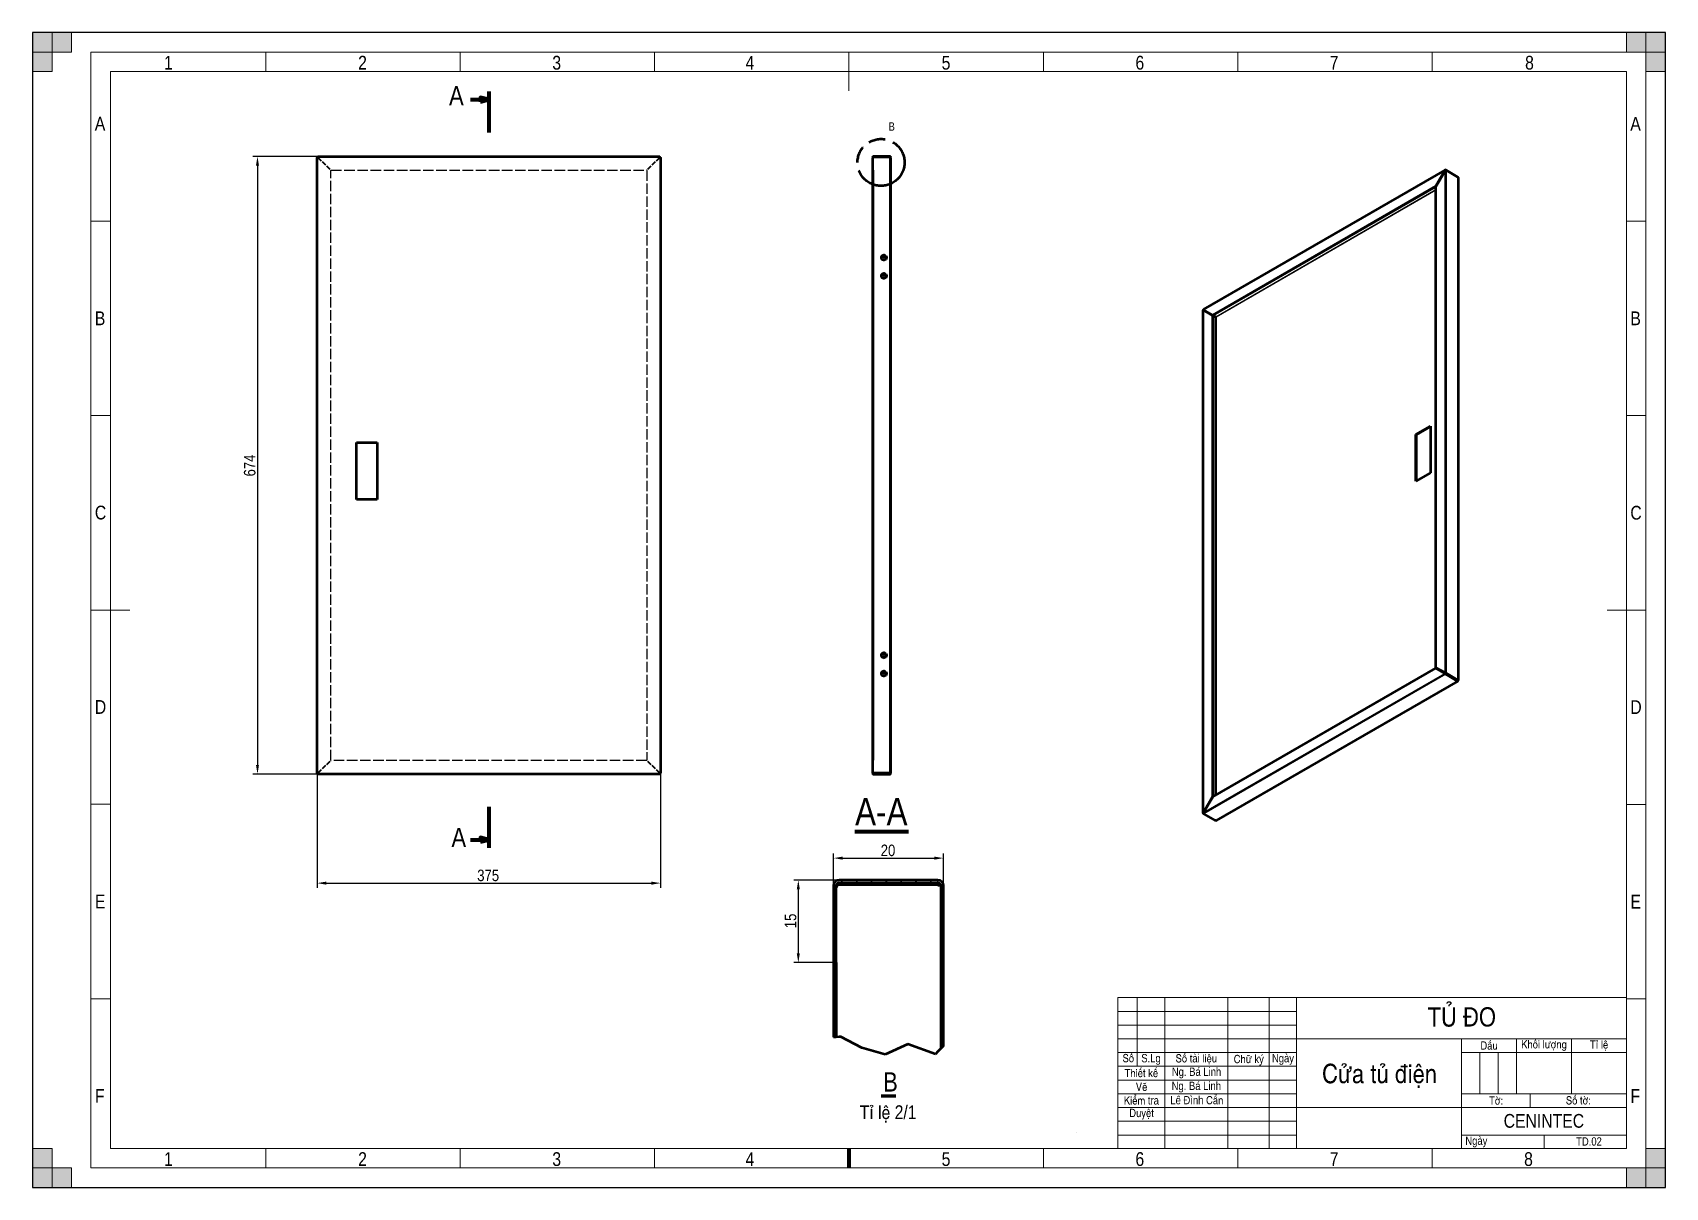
# Model space of a CAD drawing. Header units: millimetres. Extents: x 0 to 19094, y -1 to 2103.
# Drawn here: x 5185 to 6967, y 9 to 1269 of the extents above; entities that cross this region are included whole.
import ezdxf

# ---------------------------------------------------------------- set-up
doc = ezdxf.new("R2010")
doc.units = ezdxf.units.MM
doc.header["$LTSCALE"] = 2.5
for name, pattern in [('CHAIN', [0.7087, 0.4724, -0.0591, 0.1181, -0.0591]), ('DASHED', [0.2067, 0.1654, -0.0413]), ('DOUBLE_DASH_CHAIN', [1.2403, 0.6614, -0.0827, 0.1654, -0.0827, 0.1654, -0.0827])]:
    doc.linetypes.add(name, pattern=pattern)
for name, color, linetype, lineweight in [('Border (ANSI)', 7, 'Continuous', 70), ('Break Line (ANSI)', 7, 'Continuous', 50), ('Center Mark (ANSI)', 7, 'Continuous', 25), ('Co ban', 7, 'Continuous', 50), ('Detail Boundary (ANSI)', 7, 'DOUBLE_DASH_CHAIN', 50), ('Dimension (ANSI)', 7, 'Continuous', 25), ('Hatch (ANSI)', 7, 'Continuous', 18), ('Section Line (ANSI)', 7, 'DOUBLE_DASH_CHAIN', 70), ('Symbol (ANSI)', 7, 'Continuous', 25)]:
    doc.layers.add(name, color=color, linetype=linetype, lineweight=lineweight)
for name, color, linetype, lineweight, true_color in [('Khung ban ve', 5, 'Continuous', 15, 0x0000ff), ('Lien manh', 7, 'Continuous', 25, 0x020305), ('Manh', 7, 'DASHED', 25, 0x008000), ('Manh khung ten', 7, 'Continuous', 15, 0x994c4c), ('Net chu', 30, 'Continuous', 15, 0xff7f00), ('THIN', 5, 'Continuous', 15, 0x0000ff)]:
    doc.layers.add(name, color=color, linetype=linetype, lineweight=lineweight, true_color=true_color)
doc.styles.add('Do nham', font='')
doc.styles.add('Hinh cat 1', font='')
doc.styles.add('Linh_50', font='')
doc.styles.add('Note Text (ANSI)', font='')
doc.styles.add('StandardAM_ANSI', font='')
doc.styles.add('Text Style68', font='')
doc.styles.add('Text Style71', font='')
doc.styles.add('Text Style95', font='')
doc.styles.get('Do nham').set_extended_font_data('VNI-Helve-Condense')
doc.styles.get('Hinh cat 1').set_extended_font_data('VNI-Helve-Condense')
doc.styles.get('Linh_50').set_extended_font_data('VNI-Helve-Condense')
doc.styles.get('Note Text (ANSI)').set_extended_font_data('VNI-Helve-Condense')
doc.styles.get('StandardAM_ANSI').set_extended_font_data('VNI-Helve-Condense')
doc.styles.get('Text Style68').set_extended_font_data('VNI-Helve-Condense')
doc.styles.get('Text Style71').set_extended_font_data('VNI-Helve-Condense')
doc.styles.get('Text Style95').set_extended_font_data('VNI-Helve-Condense')
doc.dimstyles.new('Default - mm (ANSI)', dxfattribs={"dimscale": 2.5, "dimtxt": 5, "dimasz": 4, "dimexe": 2, "dimexo": 0.5, "dimgap": 0.8, "dimtad": 1, "dimtoh": 1, "dimdec": 0, "dimrnd": 1e-08, "dimzin": 4, "dimdsep": 46, "dimtxsty": 'StandardAM_ANSI', "dimcen": 0.09, "dimdle": 10, "dimclrd": 256, "dimclre": 256, "dimclrt": 256, "dimadec": 1, "dimazin": 1, "dimtfac": 0.61, "dimtofl": 0, "dimtmove": 0, "dimatfit": 3, "dimldrblk": 'DOT', "dimfxl": 1, "dimtolj": 1, "dimtzin": 4, "dimlwd": -1, "dimlwe": -1, "dimarcsym": 0})

msp = doc.modelspace()

# ---------------------------------------------------------------- texts
at = {"layer": 'Symbol (ANSI)', "attachment_point": 7}
for s, insert, char_height, style in [('A-A', (6083.111, 404.163), 30, 'Text Style95'), ('B', (6113.687, 113.735), 21, 'Text Style71'), ('Tæ leä 2/1', (6088.218, 79.945), 15, 'Do nham')]:
    msp.add_mtext(s, dxfattribs=dict(at, insert=insert, char_height=char_height, style=style))
at = {"layer": 'Symbol (ANSI)', "attachment_point": 5, "style": 'Note Text (ANSI)'}
for s, insert, char_height, width in [('{\\fVNI-Helve-Condense|b0|i0;\\H21.0000;TUÛ ÑO}', (6745.326, 194.939), 21, 360.17729), ('{\\fVNI-Helve-Condense|b0|i0;\\H21.0000;Cöûa tuû ñieän}', (6655.554, 130.812), 21, 187.2934), ('{\\fVNI-Helve-Condense|b0|i0;TD.02}', (6884.127, 59.219), 9, 120.39883)]:
    msp.add_mtext(s, dxfattribs=dict(at, insert=insert, char_height=char_height, width=width))

# ---------------------------------------------------------------- blocks, each defined once
blk = doc.blocks.new('Borders A2_Thuong')
at = {"layer": 'THIN'}
for points in [[(0.01, 420.04), (14.15, 420.04), (14.15, 412.96), (0.01, 412.96)], [(7.08, 420.04), (7.08, 405.89), (0.01, 405.89), (0.01, 420.04)], [(594.01, 412.96), (594.01, 420.04), (579.87, 420.04), (579.87, 412.96)], [(594.01, 420.04), (586.94, 420.04), (586.94, 405.89), (594.01, 405.89)], [(0.01, -0.01), (7.08, -0.01), (7.08, 14.14), (0.01, 14.14)], [(586.94, -0.01), (586.94, 14.14), (594.01, 14.14), (594.01, -0.01)], [(0.01, 7.06), (0.01, -0.01), (14.15, -0.01), (14.15, 7.06)], [(594.01, -0.01), (579.87, -0.01), (579.87, 7.06), (594.01, 7.06)]]:
    blk.add_hatch(color=256, dxfattribs=at).paths.add_polyline_path(points)
at = {"layer": 'Border (ANSI)'}
for p, q in [((379.87, 20.06), (379.87, 20.02)), ((297.01, 14.14), (297.01, 7.06))]:
    blk.add_line(p, q, dxfattribs=at)
at = {"layer": 'Khung ban ve'}
for p, q in [((297.01, 412.96), (297.01, 398.82)), ((28.3, 405.89), (579.87, 405.89)), ((28.3, 14.14), (28.3, 405.89)), ((579.87, 405.89), (579.87, 14.14)), ((21.23, 210.01), (35.37, 210.01)), ((572.8, 210.01), (586.94, 210.01)), ((394.87, 69.02), (579.89, 69.02)), ((394.87, 14.02), (394.87, 69.02)), ((401.87, 44.02), (401.87, 69.02)), ((411.87, 14.02), (411.87, 69.02)), ((434.87, 14.02), (434.87, 69.02)), ((449.87, 14.02), (449.87, 69.02)), ((459.87, 14.02), (459.87, 69.02)), ((579.87, 64.02), (579.89, 64.02)), ((394.87, 54.02), (579.89, 54.02)), ((519.87, 14.02), (519.87, 54.02)), ((539.87, 34.02), (539.87, 54.02)), ((559.87, 34.02), (559.87, 54.02)), ((579.87, 59.02), (579.89, 59.02)), ((394.87, 49.02), (459.87, 49.02)), ((519.87, 49.02), (579.89, 49.02)), ((394.87, 44.02), (459.87, 44.02)), ((579.87, 44.02), (579.89, 44.02)), ((579.87, 39.02), (579.89, 39.02)), ((519.87, 34.02), (579.89, 34.02)), ((544.87, 29.02), (544.87, 34.02)), ((579.87, 29.02), (459.87, 29.02)), ((579.87, 24.02), (579.89, 24.02)), ((579.87, 14.14), (28.3, 14.14))]:
    blk.add_line(p, q, dxfattribs=at)
at = {"layer": 'Manh khung ten', "lineweight": 25}
for p, q in [((594.01, 420.04), (0.01, 420.04)), ((0.01, 420.04), (0.01, -0.01)), ((594.01, -0.01), (594.01, 420.04)), ((0.01, -0.01), (594.01, -0.01))]:
    blk.add_line(p, q, dxfattribs=at)
at = {"layer": 'Manh khung ten'}
for p, q in [((0.01, 420.04), (594.01, 420.04)), ((0.01, -0.01), (0.01, 420.04)), ((594.01, 420.04), (594.01, -0.01)), ((21.23, 412.96), (586.94, 412.96)), ((21.23, 7.06), (21.23, 412.96)), ((84.87, 412.96), (84.87, 405.89)), ((155.58, 412.96), (155.58, 405.89)), ((367.73, 412.96), (367.73, 405.89)), ((438.44, 412.96), (438.44, 405.89)), ((509.15, 412.96), (509.15, 405.89)), ((586.94, 412.96), (586.94, 7.06)), ((28.25, 351.5), (21.2, 351.5)), ((586.89, 351.5), (579.84, 351.5)), ((28.27, 280.73), (21.23, 280.73)), ((586.92, 280.73), (579.87, 280.73)), ((28.27, 139.35), (21.23, 139.35)), ((586.92, 139.3), (579.87, 139.3)), ((28.3, 68.59), (21.25, 68.59)), ((586.94, 68.53), (579.89, 68.53)), ((394.87, 64.02), (459.87, 64.02)), ((394.87, 59.02), (459.87, 59.02)), ((526.54, 34.02), (526.54, 49.02)), ((533.2, 34.02), (533.2, 49.02)), ((394.87, 39.02), (459.87, 39.02)), ((394.87, 34.02), (459.87, 34.02)), ((394.87, 29.02), (459.87, 29.02)), ((394.87, 24.02), (459.87, 24.02)), ((394.87, 19.02), (459.87, 19.02)), ((519.87, 19.02), (579.89, 19.02)), ((549.88, 19.02), (549.88, 14.14)), ((84.87, 14.14), (84.87, 7.06)), ((155.58, 14.14), (155.58, 7.06)), ((226.3, 14.14), (226.3, 7.06)), ((367.73, 14.14), (367.73, 7.06)), ((438.44, 14.14), (438.44, 7.06)), ((509.15, 14.14), (509.15, 7.06)), ((586.94, 7.06), (21.23, 7.06)), ((594.01, -0.01), (0.01, -0.01))]:
    blk.add_line(p, q, dxfattribs=at)
at = {"layer": 'Net chu'}
blk.add_line((226.3, 412.96), (226.3, 405.89), dxfattribs=at)
at = {"layer": 'THIN'}
for p, q in [((0.01, 412.96), (0.01, 420.04)), ((0.01, 420.04), (14.15, 420.04)), ((0.01, 420.04), (7.08, 420.04)), ((0.01, 405.89), (0.01, 420.04)), ((7.08, 420.04), (7.08, 405.89)), ((14.15, 420.04), (14.15, 412.96)), ((594.01, 420.04), (579.87, 420.04)), ((579.87, 420.04), (579.87, 412.96)), ((594.01, 420.04), (586.94, 420.04)), ((586.94, 420.04), (586.94, 405.89)), ((594.01, 412.96), (594.01, 420.04)), ((594.01, 405.89), (594.01, 420.04)), ((14.15, 412.96), (0.01, 412.96)), ((579.87, 412.96), (594.01, 412.96)), ((7.08, 405.89), (0.01, 405.89)), ((586.94, 405.89), (594.01, 405.89)), ((7.08, 14.14), (0.01, 14.14)), ((0.01, 14.14), (0.01, -0.01)), ((7.08, -0.01), (7.08, 14.14)), ((586.94, -0.01), (586.94, 14.14)), ((586.94, 14.14), (594.01, 14.14)), ((594.01, 14.14), (594.01, -0.01)), ((0.01, 7.06), (0.01, -0.01)), ((14.15, 7.06), (0.01, 7.06)), ((14.15, -0.01), (14.15, 7.06)), ((579.87, -0.01), (579.87, 7.06)), ((579.87, 7.06), (594.01, 7.06)), ((594.01, 7.06), (594.01, -0.01)), ((0.01, -0.01), (14.15, -0.01)), ((0.01, -0.01), (7.08, -0.01)), ((594.01, -0.01), (579.87, -0.01)), ((594.01, -0.01), (586.94, -0.01))]:
    blk.add_line(p, q, dxfattribs=at)
at = {"layer": 'Border (ANSI)', "style": 'Note Text (ANSI)'}
for s, insert, char_height, width, attachment_point in [('Daáu', (529.87, 51.55), 3, 19.9371, 5), ('Khoái löôïng', (549.86, 51.58), 3, 19.9371, 5), ('Tæ leä', (569.89, 51.58), 3, 19.9948, 5), ('Soá', (398.63, 46.96), 3, 7.075, 5), ('S.Lg', (406.89, 46.52), 3, 10.0576, 5), ('Soá taøi lieäu', (423.36, 46.56), 3, 22.8599, 5), ('Chöõ kyù', (442.46, 46.22), 3, 15.0245, 5), ('Ngaøy', (454.9, 46.52), 3, 10.0163, 5), ('Thieát keá', (403.38, 41.55), 3, 16.9679, 5), ('Ng. Baù Linh', (423.45, 41.6), 3, 22.8602, 5), ('Veõ', (403.45, 36.54), 3, 17.0139, 5), ('Ng. Baù Linh', (423.38, 36.45), 3, 22.8602, 5), ('Kieåm tra', (403.38, 31.59), 3, 16.9779, 5), ('Leâ Ñình Caån', (423.56, 31.67), 3, 22.8602, 5), ('Tôø:', (532.42, 31.54), 3, 24.9188, 5), ('Soá tôø:', (562.36, 31.61), 3, 34.8305, 5), ('Duyeät', (403.45, 26.61), 3, 16.9779, 5), ('\\fVNI-Helve-Condense|b0|i0;\\H5.0000;CENINTEC', (549.82, 24.14), 5, 59.8872, 5), ('Ngaøy', (521.24, 16.5), 3, 30.0083, 4)]:
    blk.add_mtext(s, dxfattribs=dict(at, insert=insert, char_height=char_height, width=width, attachment_point=attachment_point))
at = {"layer": 'Net chu', "style": 'Linh_50'}
for s, p in [('1', (47.82, 406.6)), ('2', (118.43, 406.6)), ('3', (189.07, 406.6)), ('4', (259.37, 406.6)), ('5', (330.72, 406.6)), ('6', (401.23, 406.6)), ('7', (471.92, 406.6)), ('8', (542.99, 406.6)), ('A', (22.62, 384.44)), ('A', (581.26, 384.38)), ('B', (22.64, 313.62)), ('B', (581.28, 313.62)), ('C', (22.64, 242.96)), ('C', (581.28, 242.9)), ('D', (22.64, 172.24)), ('D', (581.28, 172.19)), ('E', (22.66, 101.47)), ('E', (581.31, 101.42)), ('F', (22.66, 30.76)), ('F', (581.31, 30.71)), ('1', (47.82, 7.77)), ('2', (118.43, 7.77)), ('3', (189.07, 7.77)), ('4', (259.37, 7.77)), ('5', (330.72, 7.77)), ('6', (401.23, 7.77)), ('7', (471.92, 7.77)), ('8', (542.63, 7.77))]:
    blk.add_text(s, height=5, dxfattribs=at).set_placement(p)
blk = doc.blocks.new('2dTransSection4')
at = {"layer": 'Section Line (ANSI)', "linetype": 'Continuous', "lineweight": 140}
for p, q in [((165.98, 398.66), (165.98, 383.66)), ((165.98, 138.46), (165.98, 123.46))]:
    blk.add_line(p, q, dxfattribs=at)
at = {"layer": 'Section Line (ANSI)', "linetype": 'Continuous'}
for p, q in [((159.27, 395.66), (162.98, 395.66)), ((165.98, 395.66), (162.98, 396.41)), ((162.98, 396.41), (162.98, 394.91)), ((162.98, 395.66), (165.98, 395.66)), ((162.98, 394.91), (165.98, 395.66)), ((159.27, 126.46), (162.98, 126.46)), ((165.98, 126.46), (162.98, 127.21)), ((162.98, 127.21), (162.98, 125.71)), ((162.98, 126.46), (165.98, 126.46)), ((162.98, 125.71), (165.98, 126.46))]:
    blk.add_line(p, q, dxfattribs=at)
at = {"layer": 'Section Line (ANSI)', "linetype": 'Continuous', "flags": 128}
for points in [[(162.98, 394.91), (165.98, 395.66), (162.98, 396.41), (162.98, 394.91)], [(162.98, 125.71), (165.98, 126.46), (162.98, 127.21), (162.98, 125.71)]]:
    blk.add_lwpolyline(points, dxfattribs=at)
at = {"layer": 'Section Line (ANSI)'}
for points in [[(162.98, 394.91), (165.98, 395.66), (162.98, 396.41), (162.98, 394.91)], [(162.98, 125.71), (165.98, 126.46), (162.98, 127.21), (162.98, 125.71)]]:
    blk.add_solid(points, dxfattribs=at)
at = {"layer": 'Section Line (ANSI)', "char_height": 7, "attachment_point": 7, "style": 'Text Style68'}
for insert in [(151.49, 393.61), (152.37, 123.76)]:
    blk.add_mtext('A', dxfattribs=dict(at, insert=insert))
blk = doc.blocks.new('*D41')
at = {"layer": 'Defpoints', "color": 0, "transparency": 16777216}
for p in [(5496.9, 1134.2), (5430.9, 460.2), (5496.9, 460.2)]:
    blk.add_point(p, dxfattribs=at)
at = {"layer": 'Dimension (ANSI)', "transparency": 16777216}
for p, q in [((5495.6, 1134.2), (5425.9, 1134.2)), ((5430.9, 1124.2), (5430.9, 470.2)), ((5495.6, 460.2), (5425.9, 460.2))]:
    blk.add_line(p, q, dxfattribs=at)
for points in [[(5429.2, 1124.2), (5432.5, 1124.2), (5430.9, 1134.2)], [(5429.2, 470.2), (5432.5, 470.2), (5430.9, 460.2)]]:
    blk.add_solid(points, dxfattribs=at)
at = {"layer": 'Dimension (ANSI)', "color": 150, "true_color": 0x0080ff, "transparency": 16777216, "insert": (5416.1, 785), "char_height": 12.5, "attachment_point": 1, "rotation": 90, "style": 'StandardAM_ANSI'}
blk.add_mtext('\\A1;674', dxfattribs=at)
blk = doc.blocks.new('_Dot')
at = {"color": 0, "linetype": 'ByBlock', "lineweight": -2}
blk.add_line((-0.5, 0), (-1, 0), dxfattribs=at)
at = {"color": 0, "linetype": 'ByBlock', "const_width": 0.5}
blk.add_lwpolyline([(-0.25, 0, 1), (0.25, 0, 1)], format="xyb", close=True, dxfattribs=at)
blk = doc.blocks.new('*D42')
at = {"layer": 'Defpoints', "color": 0, "transparency": 16777216}
for p in [(5495.9, 461.2), (5870.9, 461.2), (5870.9, 341.2)]:
    blk.add_point(p, dxfattribs=at)
at = {"layer": 'Dimension (ANSI)', "transparency": 16777216}
for p, q in [((5495.9, 459.9), (5495.9, 336.2)), ((5870.9, 459.9), (5870.9, 336.2)), ((5505.9, 341.2), (5860.9, 341.2))]:
    blk.add_line(p, q, dxfattribs=at)
for points in [[(5505.9, 342.8), (5505.9, 339.5), (5495.9, 341.2)], [(5860.9, 342.8), (5860.9, 339.5), (5870.9, 341.2)]]:
    blk.add_solid(points, dxfattribs=at)
at = {"layer": 'Dimension (ANSI)', "color": 150, "true_color": 0x0080ff, "transparency": 16777216, "insert": (5670.7, 355.9), "char_height": 12.5, "attachment_point": 1, "style": 'StandardAM_ANSI'}
blk.add_mtext('\\A1;375', dxfattribs=at)
blk = doc.blocks.new('2dDetail2')
at = {"layer": 'Detail Boundary (ANSI)', "ltscale": 14.41718}
blk.add_circle((308.66, 372.83), 8.54, dxfattribs=at)
at = {"layer": 'Detail Boundary (ANSI)', "insert": (311.39, 384.39), "char_height": 3, "attachment_point": 7, "style": 'Hinh cat 1'}
blk.add_mtext('B', dxfattribs=at)
blk = doc.blocks.new('*D43')
at = {"layer": 'Defpoints', "color": 0, "transparency": 16777216}
for p in [(6179.6, 368.5), (6059.6, 338.5), (6179.6, 338.5)]:
    blk.add_point(p, dxfattribs=at)
at = {"layer": 'Dimension (ANSI)', "transparency": 16777216}
for p, q in [((6059.6, 339.7), (6059.6, 373.5)), ((6069.6, 368.5), (6169.6, 368.5)), ((6179.6, 339.7), (6179.6, 373.5))]:
    blk.add_line(p, q, dxfattribs=at)
for points in [[(6069.6, 370.1), (6069.6, 366.8), (6059.6, 368.5)], [(6169.6, 370.1), (6169.6, 366.8), (6179.6, 368.5)]]:
    blk.add_solid(points, dxfattribs=at)
at = {"layer": 'Dimension (ANSI)', "color": 150, "true_color": 0x0080ff, "transparency": 16777216, "insert": (6111.1, 383.2), "char_height": 12.5, "attachment_point": 1, "style": 'StandardAM_ANSI'}
blk.add_mtext('\\A1;20', dxfattribs=at)
blk = doc.blocks.new('*D44')
at = {"layer": 'Defpoints', "color": 0, "transparency": 16777216}
for p in [(6021.2, 344.5), (6065.6, 344.5), (6059.6, 254.5)]:
    blk.add_point(p, dxfattribs=at)
at = {"layer": 'Dimension (ANSI)', "transparency": 16777216}
for p, q in [((6064.4, 344.5), (6016.2, 344.5)), ((6021.2, 264.5), (6021.2, 334.5)), ((6058.4, 254.5), (6016.2, 254.5))]:
    blk.add_line(p, q, dxfattribs=at)
for points in [[(6019.5, 334.5), (6022.8, 334.5), (6021.2, 344.5)], [(6019.5, 264.5), (6022.8, 264.5), (6021.2, 254.5)]]:
    blk.add_solid(points, dxfattribs=at)
at = {"layer": 'Dimension (ANSI)', "color": 150, "true_color": 0x0080ff, "transparency": 16777216, "insert": (6006.4, 292), "char_height": 12.5, "attachment_point": 1, "rotation": 90, "style": 'StandardAM_ANSI'}
blk.add_mtext('\\A1;15', dxfattribs=at)

# ---------------------------------------------------------------- dimensions: what is measured, and where the dimension line sits
at = {"layer": 'Dimension (ANSI)'}
for base, p1, p2, angle, override, picture, middle in [((5430.869, 460.172), (5496.869, 1134.172), (5496.869, 460.172), 270, {"dimgap": 0.8, "dimtoh": 0, "dimdec": 0, "dimtol": 0, "dimlim": 0, "dimtp": 0, "dimtm": 0, "dimtdec": 2, "dimatfit": 1}, '*D41', (5430.869, 797.172)), ((6179.605, 368.457), (6059.605, 338.457), (6179.605, 338.457), 180, {"dimgap": 0.8, "dimtoh": 0, "dimdec": 0, "dimlfac": 0.166667, "dimtol": 0, "dimlim": 0, "dimtp": 0, "dimtm": 0, "dimtdec": 2, "dimatfit": 1}, '*D43', (6119.605, 368.457)), ((6021.176, 344.457), (6059.605, 254.457), (6065.605, 344.457), 90, {"dimgap": 0.8, "dimtoh": 0, "dimdec": 0, "dimlfac": 0.166667, "dimtol": 0, "dimlim": 0, "dimtp": 0, "dimtm": 0, "dimtdec": 2, "dimatfit": 1}, '*D44', (6021.176, 299.457))]:
    dim = msp.add_linear_dim(base=base, p1=p1, p2=p2, angle=angle, dimstyle='Default - mm (ANSI)', override=override, dxfattribs=at)
    dim.commit()
    dim.dimension.update_dxf_attribs({"geometry": picture, "text_midpoint": middle, "dimtype": 160})
dim = msp.add_linear_dim(base=(5870.869, 341.172), p1=(5495.869, 461.172), p2=(5870.869, 461.172), dimstyle='Default - mm (ANSI)', override={"dimgap": 0.8, "dimtoh": 0, "dimdec": 0, "dimtol": 0, "dimlim": 0, "dimtp": 0, "dimtm": 0, "dimtdec": 2, "dimatfit": 1}, dxfattribs=at)
dim.commit()
dim.dimension.update_dxf_attribs({"geometry": '*D42', "text_midpoint": (5683.369, 341.172), "dimtype": 160})

# ---------------------------------------------------------------- hatches: boundary and pattern name
at = {"layer": 'Hatch (ANSI)'}
h = msp.add_hatch(dxfattribs=at)
h.set_pattern_fill('ANSI31', color=256, scale=15.24, style=0)
h.set_pattern_definition([(45, (5185.4434, 9.215), (-1.3470384, 1.3470384), [])])
edge = h.paths.add_edge_path()
edge.add_line((6102.566, 1119.172), (6102.566, 1133.172))
edge.add_ellipse((6103.066, 1133.172), major_axis=(-0.5, 0), ratio=1, start_angle=270, end_angle=360, ccw=False)
edge.add_line((6103.066, 1133.672), (6121.066, 1133.672))
edge.add_ellipse((6121.066, 1133.172), major_axis=(0, 0.5), ratio=1, start_angle=270, end_angle=360, ccw=False)
edge.add_line((6121.566, 1133.172), (6121.566, 461.172))
edge.add_ellipse((6121.066, 461.172), major_axis=(0.5, 0), ratio=1, start_angle=270, end_angle=360, ccw=False)
edge.add_line((6121.066, 460.672), (6103.066, 460.672))
edge.add_ellipse((6103.066, 461.172), major_axis=(0, -0.5), ratio=1, start_angle=270, end_angle=360, ccw=False)
edge.add_line((6102.566, 461.172), (6102.566, 475.172))
edge.add_line((6102.566, 475.172), (6102.066, 475.172))
edge.add_line((6102.066, 475.172), (6102.066, 461.172))
edge.add_ellipse((6103.066, 461.172), major_axis=(-1, 0), ratio=1, start_angle=0, end_angle=90)
edge.add_line((6103.066, 460.172), (6121.066, 460.172))
edge.add_ellipse((6121.066, 461.172), major_axis=(0, -1), ratio=1, start_angle=0, end_angle=90)
edge.add_line((6122.066, 461.172), (6122.066, 1133.172))
edge.add_ellipse((6121.066, 1133.172), major_axis=(1, 0), ratio=1, start_angle=0, end_angle=90)
edge.add_line((6121.066, 1134.172), (6103.066, 1134.172))
edge.add_ellipse((6103.066, 1133.172), major_axis=(0, 1), ratio=1, start_angle=0, end_angle=90)
edge.add_line((6102.066, 1133.172), (6102.066, 1119.172))
edge.add_line((6102.066, 1119.172), (6102.566, 1119.172))
h = msp.add_hatch(dxfattribs=at)
h.set_pattern_fill('ANSI31', color=256, scale=91.44, style=0)
h.set_pattern_definition([(45, (5185.443, 9.215), (-8.08223, 8.08223), [])])
edge = h.paths.add_edge_path()
edge.add_line((6179.605, 163.689), (6176.605, 160.535))
edge.add_line((6176.605, 160.535), (6176.605, 338.457))
edge.add_ellipse((6173.605, 338.457), major_axis=(0, 3), ratio=1, start_angle=270, end_angle=360)
edge.add_line((6173.605, 341.457), (6065.605, 341.457))
edge.add_ellipse((6065.605, 338.457), major_axis=(-3, 0), ratio=1, start_angle=270, end_angle=360)
edge.add_line((6062.605, 338.457), (6062.605, 254.457))
edge.add_line((6062.605, 254.457), (6059.605, 254.457))
edge.add_line((6059.605, 254.457), (6059.605, 338.457))
edge.add_ellipse((6065.605, 338.457), major_axis=(0, 6), ratio=1, start_angle=0, end_angle=90, ccw=False)
edge.add_line((6065.605, 344.457), (6173.605, 344.457))
edge.add_ellipse((6173.605, 338.457), major_axis=(6, 0), ratio=1, start_angle=0, end_angle=90, ccw=False)
edge.add_line((6179.605, 338.457), (6179.605, 163.689))

# ---------------------------------------------------------------- linework, layer by layer
at = {"layer": 'Break Line (ANSI)'}
for p, q in [((6062.605, 173.173), (6059.605, 172.94)), ((6065.605, 173.407), (6062.605, 173.173)), ((6067.714, 173.571), (6065.605, 173.407)), ((6090.373, 161.414), (6067.714, 173.571)), ((6115.822, 154.235), (6090.373, 161.414)), ((6140.569, 165.393), (6115.822, 154.235)), ((6170.868, 154.506), (6140.569, 165.393)), ((6176.605, 160.535), (6173.605, 157.382)), ((6179.605, 163.689), (6176.605, 160.535)), ((6173.605, 157.382), (6170.868, 154.506))]:
    msp.add_line(p, q, dxfattribs=at)
at = {"layer": 'Center Mark (ANSI)', "linetype": 'CHAIN', "ltscale": 1.573888}
for p, q in [((6118.816, 1023.872), (6110.316, 1023.872)), ((6114.566, 1028.122), (6114.566, 1019.622)), ((6118.816, 1003.872), (6110.316, 1003.872)), ((6114.566, 1008.122), (6114.566, 999.622)), ((6118.816, 589.872), (6110.316, 589.872)), ((6114.566, 594.122), (6114.566, 585.622)), ((6114.566, 574.122), (6114.566, 565.622)), ((6118.816, 569.872), (6110.316, 569.872))]:
    msp.add_line(p, q, dxfattribs=at)
at = {"layer": 'Co ban'}
for p, q in [((5495.869, 1133.318), (5495.869, 1133.172)), ((5496.369, 1133.318), (5495.869, 1133.318)), ((5496.869, 1133.172), (5495.869, 1133.172)), ((5495.869, 461.172), (5495.869, 1133.172)), ((5496.515, 1133.172), (5496.369, 1133.318)), ((5496.369, 1133.172), (5496.369, 1133.318)), ((5496.869, 1134.172), (5496.722, 1134.172)), ((5496.722, 1133.672), (5496.722, 1134.172)), ((5496.869, 1133.525), (5496.722, 1133.672)), ((5496.869, 1133.672), (5496.722, 1133.672)), ((5496.869, 1134.172), (5496.869, 1133.172)), ((5496.869, 1134.172), (5869.869, 1134.172)), ((5870.015, 1134.172), (5869.869, 1134.172)), ((5869.869, 1133.172), (5869.869, 1134.172)), ((5869.869, 1133.525), (5870.015, 1133.672)), ((5869.869, 1133.672), (5870.015, 1133.672)), ((5870.869, 1133.172), (5869.869, 1133.172)), ((5870.015, 1133.672), (5870.015, 1134.172)), ((5870.222, 1133.172), (5870.369, 1133.318)), ((5870.369, 1133.318), (5870.869, 1133.318)), ((5870.369, 1133.172), (5870.369, 1133.318)), ((5870.869, 1133.172), (5870.869, 1133.318)), ((5870.869, 1133.172), (5870.869, 461.172)), ((6102.066, 1133.172), (6102.066, 1119.172)), ((6102.566, 1119.172), (6102.566, 1133.172)), ((6121.066, 1134.172), (6103.066, 1134.172)), ((6103.066, 1133.672), (6121.066, 1133.672)), ((6121.066, 1133.318), (6103.066, 1133.318)), ((6121.066, 1133.172), (6121.066, 1133.318)), ((6121.566, 1133.172), (6121.066, 1133.172)), ((6121.566, 1133.172), (6121.566, 461.172)), ((6122.066, 461.172), (6122.066, 1133.172)), ((6102.066, 1119.172), (6102.566, 1119.172)), ((6102.066, 1119.172), (6102.066, 1118.818)), ((6102.566, 1118.818), (6102.066, 1118.818)), ((6102.066, 1118.818), (6102.066, 475.525)), ((6102.566, 1119.172), (6102.566, 1118.818)), ((6102.566, 1118.818), (6102.566, 475.525)), ((6463.463, 967.138), (6727.214, 1119.415)), ((6726.757, 1118.813), (6716.857, 1101.666)), ((6717.107, 1101.522), (6727.007, 1118.668)), ((6727.007, 1118.668), (6726.757, 1118.813)), ((6728.421, 1119.076), (6727.817, 1119.425)), ((6728.421, 1119.076), (6741.149, 1111.728)), ((6741.149, 1111.728), (6741.149, 1111.608)), ((6741.442, 1111.2), (6741.442, 562.514)), ((6716.857, 1101.666), (6473.405, 961.109)), ((6717.107, 1101.402), (6473.759, 960.905)), ((6717.107, 1101.522), (6716.857, 1101.666)), ((6717.107, 576.275), (6717.107, 1101.522)), ((6462.963, 417.586), (6462.963, 966.272)), ((6463.256, 966.392), (6473.155, 960.676)), ((6473.405, 961.109), (6463.506, 966.825)), ((6473.509, 960.472), (6473.155, 960.676)), ((6473.155, 960.676), (6473.155, 435.43)), ((6473.759, 960.905), (6473.405, 961.109)), ((6473.509, 960.472), (6473.509, 435.345)), ((6476.337, 958.839), (6473.509, 960.472)), ((6476.587, 959.272), (6473.759, 960.905)), ((6476.337, 958.719), (6476.337, 958.839)), ((6476.691, 959.332), (6476.587, 959.272)), ((6695.187, 830.734), (6711.097, 839.919)), ((6711.097, 839.511), (6695.541, 830.529)), ((6711.097, 839.919), (6711.097, 788.888)), ((5538.869, 759.672), (5538.869, 822.172)), ((5538.869, 822.172), (5561.369, 822.172)), ((5561.369, 822.172), (5561.369, 759.672)), ((6695.187, 830.734), (6695.541, 830.529)), ((6695.187, 779.703), (6695.187, 830.734)), ((6695.541, 830.529), (6695.541, 779.907)), ((6711.097, 788.888), (6695.187, 779.703)), ((5561.369, 759.672), (5538.869, 759.672)), ((6473.405, 435.285), (6716.857, 575.842)), ((6716.857, 575.842), (6726.757, 570.127)), ((6727.007, 570.56), (6717.107, 576.275)), ((6727.36, 570.356), (6727.007, 570.56)), ((6728.067, 569.947), (6727.36, 570.356)), ((6740.942, 561.648), (6477.191, 409.372)), ((6727.11, 569.923), (6726.757, 570.127)), ((6727.817, 569.514), (6727.11, 569.923)), ((6740.545, 562.166), (6727.817, 569.514)), ((6727.817, 569.106), (6740.545, 561.758)), ((6740.795, 562.599), (6728.067, 569.947)), ((6741.149, 562.803), (6728.421, 570.152)), ((6740.545, 561.758), (6740.442, 561.698)), ((6740.545, 562.166), (6740.545, 561.758)), ((6740.795, 562.599), (6741.149, 562.803)), ((6740.795, 562.31), (6741.149, 562.106)), ((6741.149, 562.923), (6741.149, 562.803)), ((6102.066, 475.525), (6102.066, 475.172)), ((6102.566, 475.525), (6102.066, 475.525)), ((6102.566, 475.172), (6102.066, 475.172)), ((6102.066, 475.172), (6102.066, 461.172)), ((6102.566, 475.172), (6102.566, 475.525)), ((6102.566, 461.172), (6102.566, 475.172)), ((5495.869, 461.172), (5495.869, 461.025)), ((5495.869, 461.172), (5496.869, 461.172)), ((5496.369, 461.025), (5495.869, 461.025)), ((5496.515, 461.172), (5496.369, 461.025)), ((5496.369, 461.172), (5496.369, 461.025)), ((5496.869, 460.818), (5496.722, 460.672)), ((5496.869, 460.672), (5496.722, 460.672)), ((5496.722, 460.672), (5496.722, 460.172)), ((5496.722, 460.172), (5496.869, 460.172)), ((5496.869, 461.172), (5496.869, 460.172)), ((5869.869, 460.172), (5496.869, 460.172)), ((5869.869, 461.172), (5870.869, 461.172)), ((5869.869, 460.172), (5869.869, 461.172)), ((5869.869, 460.818), (5870.015, 460.672)), ((5869.869, 460.672), (5870.015, 460.672)), ((5869.869, 460.172), (5870.015, 460.172)), ((5870.015, 460.672), (5870.015, 460.172)), ((5870.222, 461.172), (5870.369, 461.025)), ((5870.369, 461.172), (5870.369, 461.025)), ((5870.369, 461.025), (5870.869, 461.025)), ((5870.869, 461.025), (5870.869, 461.172)), ((6121.066, 461.025), (6103.066, 461.025)), ((6121.066, 460.672), (6103.066, 460.672)), ((6103.066, 460.172), (6121.066, 460.172)), ((6121.066, 461.172), (6121.066, 461.025)), ((6121.566, 461.172), (6121.066, 461.172)), ((6473.155, 435.43), (6463.256, 418.283)), ((6463.506, 418.139), (6473.405, 435.285)), ((6473.405, 435.285), (6473.155, 435.43)), ((6463.506, 418.139), (6463.256, 418.283)), ((6463.256, 417.058), (6463.859, 416.71)), ((6476.587, 409.362), (6463.859, 416.71)), ((6476.691, 409.421), (6476.587, 409.362)), ((6173.605, 344.457), (6065.605, 344.457)), ((6065.605, 341.457), (6173.605, 341.457)), ((6173.605, 339.335), (6065.605, 339.335)), ((6173.605, 338.457), (6173.605, 339.335)), ((6059.605, 338.457), (6059.605, 254.457)), ((6062.605, 254.457), (6062.605, 338.457)), ((6176.605, 338.457), (6173.605, 338.457)), ((6176.605, 338.457), (6176.605, 160.535)), ((6179.605, 163.689), (6179.605, 338.457)), ((6059.605, 254.457), (6059.605, 252.335)), ((6059.605, 254.457), (6062.605, 254.457)), ((6062.605, 252.335), (6059.605, 252.335)), ((6059.605, 252.335), (6059.605, 172.94)), ((6062.605, 254.457), (6062.605, 252.335)), ((6062.605, 252.335), (6062.605, 173.173))]:
    msp.add_line(p, q, dxfattribs=at)
for centre in [(6114.566, 1023.872), (6114.566, 1003.872), (6114.566, 589.872), (6114.566, 569.872)]:
    msp.add_circle(centre, 2.75, dxfattribs=at)
for centre, radius, start, end in [((6103.066, 1133.172), 1, 90, 180), ((6103.066, 1133.172), 0.5, 90, 180), ((6103.066, 1132.818), 0.5, 90, 180), ((6121.066, 1133.172), 1, 0, 90), ((6121.066, 1133.172), 0.5, 0, 90), ((6103.066, 461.172), 1, 180, 270), ((6103.066, 461.525), 0.5, 180, 270), ((6103.066, 461.172), 0.5, 180, 270), ((6121.066, 461.172), 0.5, 270, 0), ((6121.066, 461.172), 1, 270, 0), ((6065.605, 338.457), 6, 90, 180), ((6065.605, 338.457), 3, 90, 180), ((6065.605, 336.335), 3, 90, 180), ((6173.605, 338.457), 6, 0, 90), ((6173.605, 338.457), 3, 0, 90)]:
    msp.add_arc(centre, radius, start, end, dxfattribs=at)
for centre, major_axis, start_param, end_param in [((6740.442, 1111.2), (1, 0), 0, 0.78539816), ((6476.691, 958.924), (-0.5, 0), 0.78539816, 2.35619449), ((6476.691, 958.924), (-0.25, 0.433), 3.92699082, 5.49778714), ((6471.741, 872.13), (1.375, -2.382), 0.3556985, 1.21509783), ((6471.741, 855.8), (1.375, -2.382), 0.3556985, 1.21509783), ((6740.442, 562.514), (0.5, -0.866), 5.49778714, 7.06858347), ((6740.442, 562.514), (0.25, -0.433), 5.79503851, 7.06858347), ((6740.442, 562.514), (0.5, 0), 5.49778714, 6.77133211), ((6740.442, 562.514), (1, 0), 5.49778714, 7.06858347), ((6471.741, 517.77), (1.375, -2.382), 0.3556985, 1.21509783), ((6471.741, 501.44), (1.375, -2.382), 0.3556985, 1.21509783), ((6476.691, 410.238), (0.5, -0.866), 5.49778714, 6.28318531)]:
    msp.add_ellipse(centre, major_axis=major_axis, ratio=0.57735027, start_param=start_param, end_param=end_param, dxfattribs=at)
for points in [[(6103.066, 1133.318), (6102.894, 1133.318), (6102.725, 1133.293), (6102.577, 1133.25)], [(6463.506, 966.825), (6463.413, 966.985), (6463.405, 967.094), (6463.469, 967.133)], [(6065.605, 339.335), (6064.573, 339.335), (6063.56, 339.186), (6062.67, 338.928)]]:
    msp.add_open_spline(points, degree=3, dxfattribs=at)
for points, knots in [([(6727.817, 1119.425), (6727.504, 1119.606), (6727.088, 1119.44), (6726.861, 1119.043), (6726.82, 1118.972), (6726.785, 1118.894), (6726.757, 1118.813)], [0, 0, 0, 0, 1.3309748, 1.3309748, 1.3309748, 1.57079633, 1.57079633, 1.57079633, 1.57079633]), ([(6727.007, 1118.668), (6727.32, 1119.03), (6727.854, 1119.24), (6728.233, 1119.15), (6728.301, 1119.134), (6728.364, 1119.109), (6728.421, 1119.076)], [-1.57079633, -1.57079633, -1.57079633, -1.57079633, -0.23982152, -0.23982152, -0.23982152, 0, 0, 0, 0]), ([(6462.97, 966.27), (6462.969, 966.323), (6463.014, 966.362), (6463.108, 966.38), (6463.15, 966.388), (6463.199, 966.392), (6463.256, 966.392)], [0.785398163, 0.785398163, 0.785398163, 0.785398163, 1.330974804, 1.330974804, 1.330974804, 1.570796327, 1.570796327, 1.570796327, 1.570796327]), ([(6728.421, 570.152), (6728.107, 570.333), (6727.574, 570.505), (6727.195, 570.548), (6727.127, 570.556), (6727.063, 570.56), (6727.007, 570.56)], [0, 0, 0, 0, 1.3309748, 1.3309748, 1.3309748, 1.57079633, 1.57079633, 1.57079633, 1.57079633]), ([(6726.757, 570.127), (6726.914, 569.855), (6727.297, 569.461), (6727.639, 569.221), (6727.701, 569.177), (6727.761, 569.139), (6727.817, 569.106)], [-1.57079633, -1.57079633, -1.57079633, -1.57079633, -0.23982152, -0.23982152, -0.23982152, 0, 0, 0, 0]), ([(6102.575, 461.092), (6102.654, 461.068), (6102.739, 461.051), (6102.829, 461.04), (6102.906, 461.03), (6102.986, 461.025), (6103.066, 461.025)], [-0.515919768, -0.515919768, -0.515919768, -0.515919768, -0.239821522, -0.239821522, -0.239821522, 0, 0, 0, 0]), ([(6463.256, 418.283), (6462.942, 417.921), (6462.878, 417.441), (6463.108, 417.179), (6463.15, 417.132), (6463.199, 417.091), (6463.256, 417.058)], [-1.57079633, -1.57079633, -1.57079633, -1.57079633, -0.23982152, -0.23982152, -0.23982152, 0, 0, 0, 0]), ([(6463.859, 416.71), (6463.546, 416.891), (6463.364, 417.402), (6463.442, 417.885), (6463.456, 417.972), (6463.478, 418.057), (6463.506, 418.139)], [0, 0, 0, 0, 1.3309748, 1.3309748, 1.3309748, 1.57079633, 1.57079633, 1.57079633, 1.57079633])]:
    msp.add_open_spline(points, degree=3, knots=knots, dxfattribs=at)
at = {"layer": 'Lien manh'}
for p, q in [((6726.757, 1118.813), (6463.506, 966.825)), ((6727.007, 570.56), (6727.007, 1118.668)), ((6727.817, 1119.425), (6727.817, 1119.151)), ((6728.421, 1119.076), (6728.421, 570.152)), ((6741.149, 562.923), (6741.149, 1111.608)), ((6476.691, 959.332), (6717.107, 1098.136)), ((6717.107, 1097.32), (6477.045, 958.719)), ((6463.256, 966.392), (6463.256, 418.283)), ((6476.337, 436.978), (6476.337, 958.719)), ((6477.045, 958.719), (6477.045, 437.386)), ((6463.506, 418.139), (6726.757, 570.127)), ((6727.817, 569.106), (6463.859, 416.71)), ((6476.691, 409.421), (6740.442, 561.698)), ((6727.817, 569.514), (6727.817, 569.106)), ((6728.421, 570.152), (6728.067, 569.947)), ((6740.545, 562.166), (6740.795, 562.31)), ((6740.795, 562.31), (6740.795, 562.599)), ((6463.493, 417.195), (6463.256, 417.058))]:
    msp.add_line(p, q, dxfattribs=at)
at = {"layer": 'Manh', "ltscale": 1.053384}
for p, q in [((5496.869, 1132.818), (5495.869, 1133.318)), ((5869.515, 1133.172), (5870.015, 1134.172)), ((5497.222, 461.172), (5496.722, 460.172)), ((5869.869, 461.525), (5870.869, 461.025))]:
    msp.add_line(p, q, dxfattribs=at)
at = {"layer": 'Manh', "ltscale": 27.787081}
for p, q in [((5496.369, 1133.172), (5496.369, 461.172)), ((5870.369, 461.172), (5870.369, 1133.172))]:
    msp.add_line(p, q, dxfattribs=at)
at = {"layer": 'Manh', "ltscale": 0.335792}
for p, q in [((5496.869, 1132.818), (5496.515, 1133.172)), ((5497.222, 1133.172), (5496.869, 1133.525)), ((5869.515, 1133.172), (5869.869, 1133.525)), ((5869.869, 1132.818), (5870.222, 1133.172)), ((5496.869, 461.525), (5496.515, 461.172)), ((5497.222, 461.172), (5496.869, 460.818)), ((5869.515, 461.172), (5869.869, 460.818)), ((5869.869, 461.525), (5870.222, 461.172))]:
    msp.add_line(p, q, dxfattribs=at)
at = {"layer": 'Manh', "ltscale": 1.053131}
for p, q in [((5496.722, 1134.172), (5497.222, 1133.172)), ((5870.869, 1133.318), (5869.869, 1132.818)), ((5495.869, 461.025), (5496.869, 461.525)), ((5870.015, 460.172), (5869.515, 461.172))]:
    msp.add_line(p, q, dxfattribs=at)
at = {"layer": 'Manh', "ltscale": 27.341631}
for p, q in [((5869.869, 1133.672), (5496.869, 1133.672)), ((5496.869, 460.672), (5869.869, 460.672))]:
    msp.add_line(p, q, dxfattribs=at)
at = {"layer": 'Manh', "ltscale": 12.570256}
for p, q in [((5496.869, 1132.818), (5510.869, 1118.818)), ((5497.222, 1133.172), (5511.222, 1119.172)), ((5869.515, 1133.172), (5855.515, 1119.172)), ((5869.869, 1132.818), (5855.869, 1118.818)), ((5496.869, 461.525), (5510.869, 475.525)), ((5497.222, 461.172), (5511.222, 475.172)), ((5869.515, 461.172), (5855.515, 475.172)), ((5869.869, 461.525), (5855.869, 475.525))]:
    msp.add_line(p, q, dxfattribs=at)
at = {"layer": 'Manh', "ltscale": 0.317349}
for p, q in [((6102.566, 1133.172), (6102.066, 1133.172)), ((6102.566, 1132.818), (6102.066, 1132.818)), ((6121.066, 1133.672), (6121.066, 1134.172)), ((6121.566, 1133.172), (6122.066, 1133.172)), ((5870.869, 1026.622), (5870.369, 1026.622)), ((5870.869, 1021.122), (5870.369, 1021.122)), ((5870.869, 1006.622), (5870.369, 1006.622)), ((5870.869, 1001.122), (5870.369, 1001.122)), ((5870.869, 592.622), (5870.369, 592.622)), ((5870.869, 587.122), (5870.369, 587.122)), ((5870.869, 572.622), (5870.369, 572.622)), ((5870.869, 567.122), (5870.369, 567.122)), ((6102.566, 461.525), (6102.066, 461.525)), ((6102.566, 461.172), (6102.066, 461.172)), ((6121.066, 460.672), (6121.066, 460.172)), ((6121.566, 461.172), (6122.066, 461.172))]:
    msp.add_line(p, q, dxfattribs=at)
at = {"layer": 'Manh', "ltscale": 27.300049}
for p, q in [((5510.869, 475.525), (5510.869, 1118.818)), ((5855.869, 1118.818), (5855.869, 475.525))]:
    msp.add_line(p, q, dxfattribs=at)
at = {"layer": 'Manh', "ltscale": 27.761078}
for p, q in [((5511.222, 1119.172), (5855.515, 1119.172)), ((5855.515, 475.172), (5511.222, 475.172))]:
    msp.add_line(p, q, dxfattribs=at)
at = {"layer": 'Manh', "ltscale": 1.904597}
for p, q in [((6173.605, 341.457), (6173.605, 344.457)), ((6062.605, 338.457), (6059.605, 338.457)), ((6062.605, 336.335), (6059.605, 336.335)), ((6176.605, 338.457), (6179.605, 338.457))]:
    msp.add_line(p, q, dxfattribs=at)
at = {"layer": 'Manh', "ltscale": 0.723425}
msp.add_open_spline([(6102.577, 1133.25), (6102.343, 1133.182), (6102.159, 1133.069), (6102.095, 1132.937), (6102.076, 1132.898), (6102.066, 1132.858), (6102.066, 1132.818)], degree=3, knots=[0.51591977, 0.51591977, 0.51591977, 0.51591977, 1.3309748, 1.3309748, 1.3309748, 1.57079633, 1.57079633, 1.57079633, 1.57079633], dxfattribs=at)
at = {"layer": 'Manh', "ltscale": 0.723114}
msp.add_open_spline([(6102.066, 461.525), (6102.066, 461.35), (6102.274, 461.18), (6102.575, 461.092)], degree=3, dxfattribs=at)
at = {"layer": 'Manh', "ltscale": 4.341049}
msp.add_open_spline([(6062.67, 338.928), (6061.264, 338.519), (6060.164, 337.84), (6059.776, 337.048), (6059.663, 336.815), (6059.605, 336.575), (6059.605, 336.335)], degree=3, knots=[0.51591977, 0.51591977, 0.51591977, 0.51591977, 1.3309748, 1.3309748, 1.3309748, 1.57079633, 1.57079633, 1.57079633, 1.57079633], dxfattribs=at)
at = {"layer": 'Symbol (ANSI)', "lineweight": 90}
msp.add_line((6082.679, 397.413), (6141.445, 397.413), dxfattribs=at)
at = {"layer": 'Symbol (ANSI)', "lineweight": 60}
msp.add_line((6111.688, 109.01), (6127.47, 109.01), dxfattribs=at)

# ---------------------------------------------------------------- block references
at = {"xscale": 3, "yscale": 3, "zscale": 3}
msp.add_blockref('Borders A2_Thuong', (5185.443, 9.215), dxfattribs=at)
at = {"layer": 'Detail Boundary (ANSI)', "xscale": 3, "yscale": 3, "zscale": 3}
msp.add_blockref('2dDetail2', (5185.443, 9.215), dxfattribs=at)
at = {"layer": 'Section Line (ANSI)', "xscale": 3, "yscale": 3, "zscale": 3}
msp.add_blockref('2dTransSection4', (5185.443, 9.215), dxfattribs=at)

msp.set_redraw_order([(e.dxf.handle, doc.entitydb.next_handle()) for e in msp.query("TEXT MTEXT ATTDEF DIMENSION ARC_DIMENSION")])  # texts and dimensions are drawn at this point

doc.saveas('drawing.dxf')
